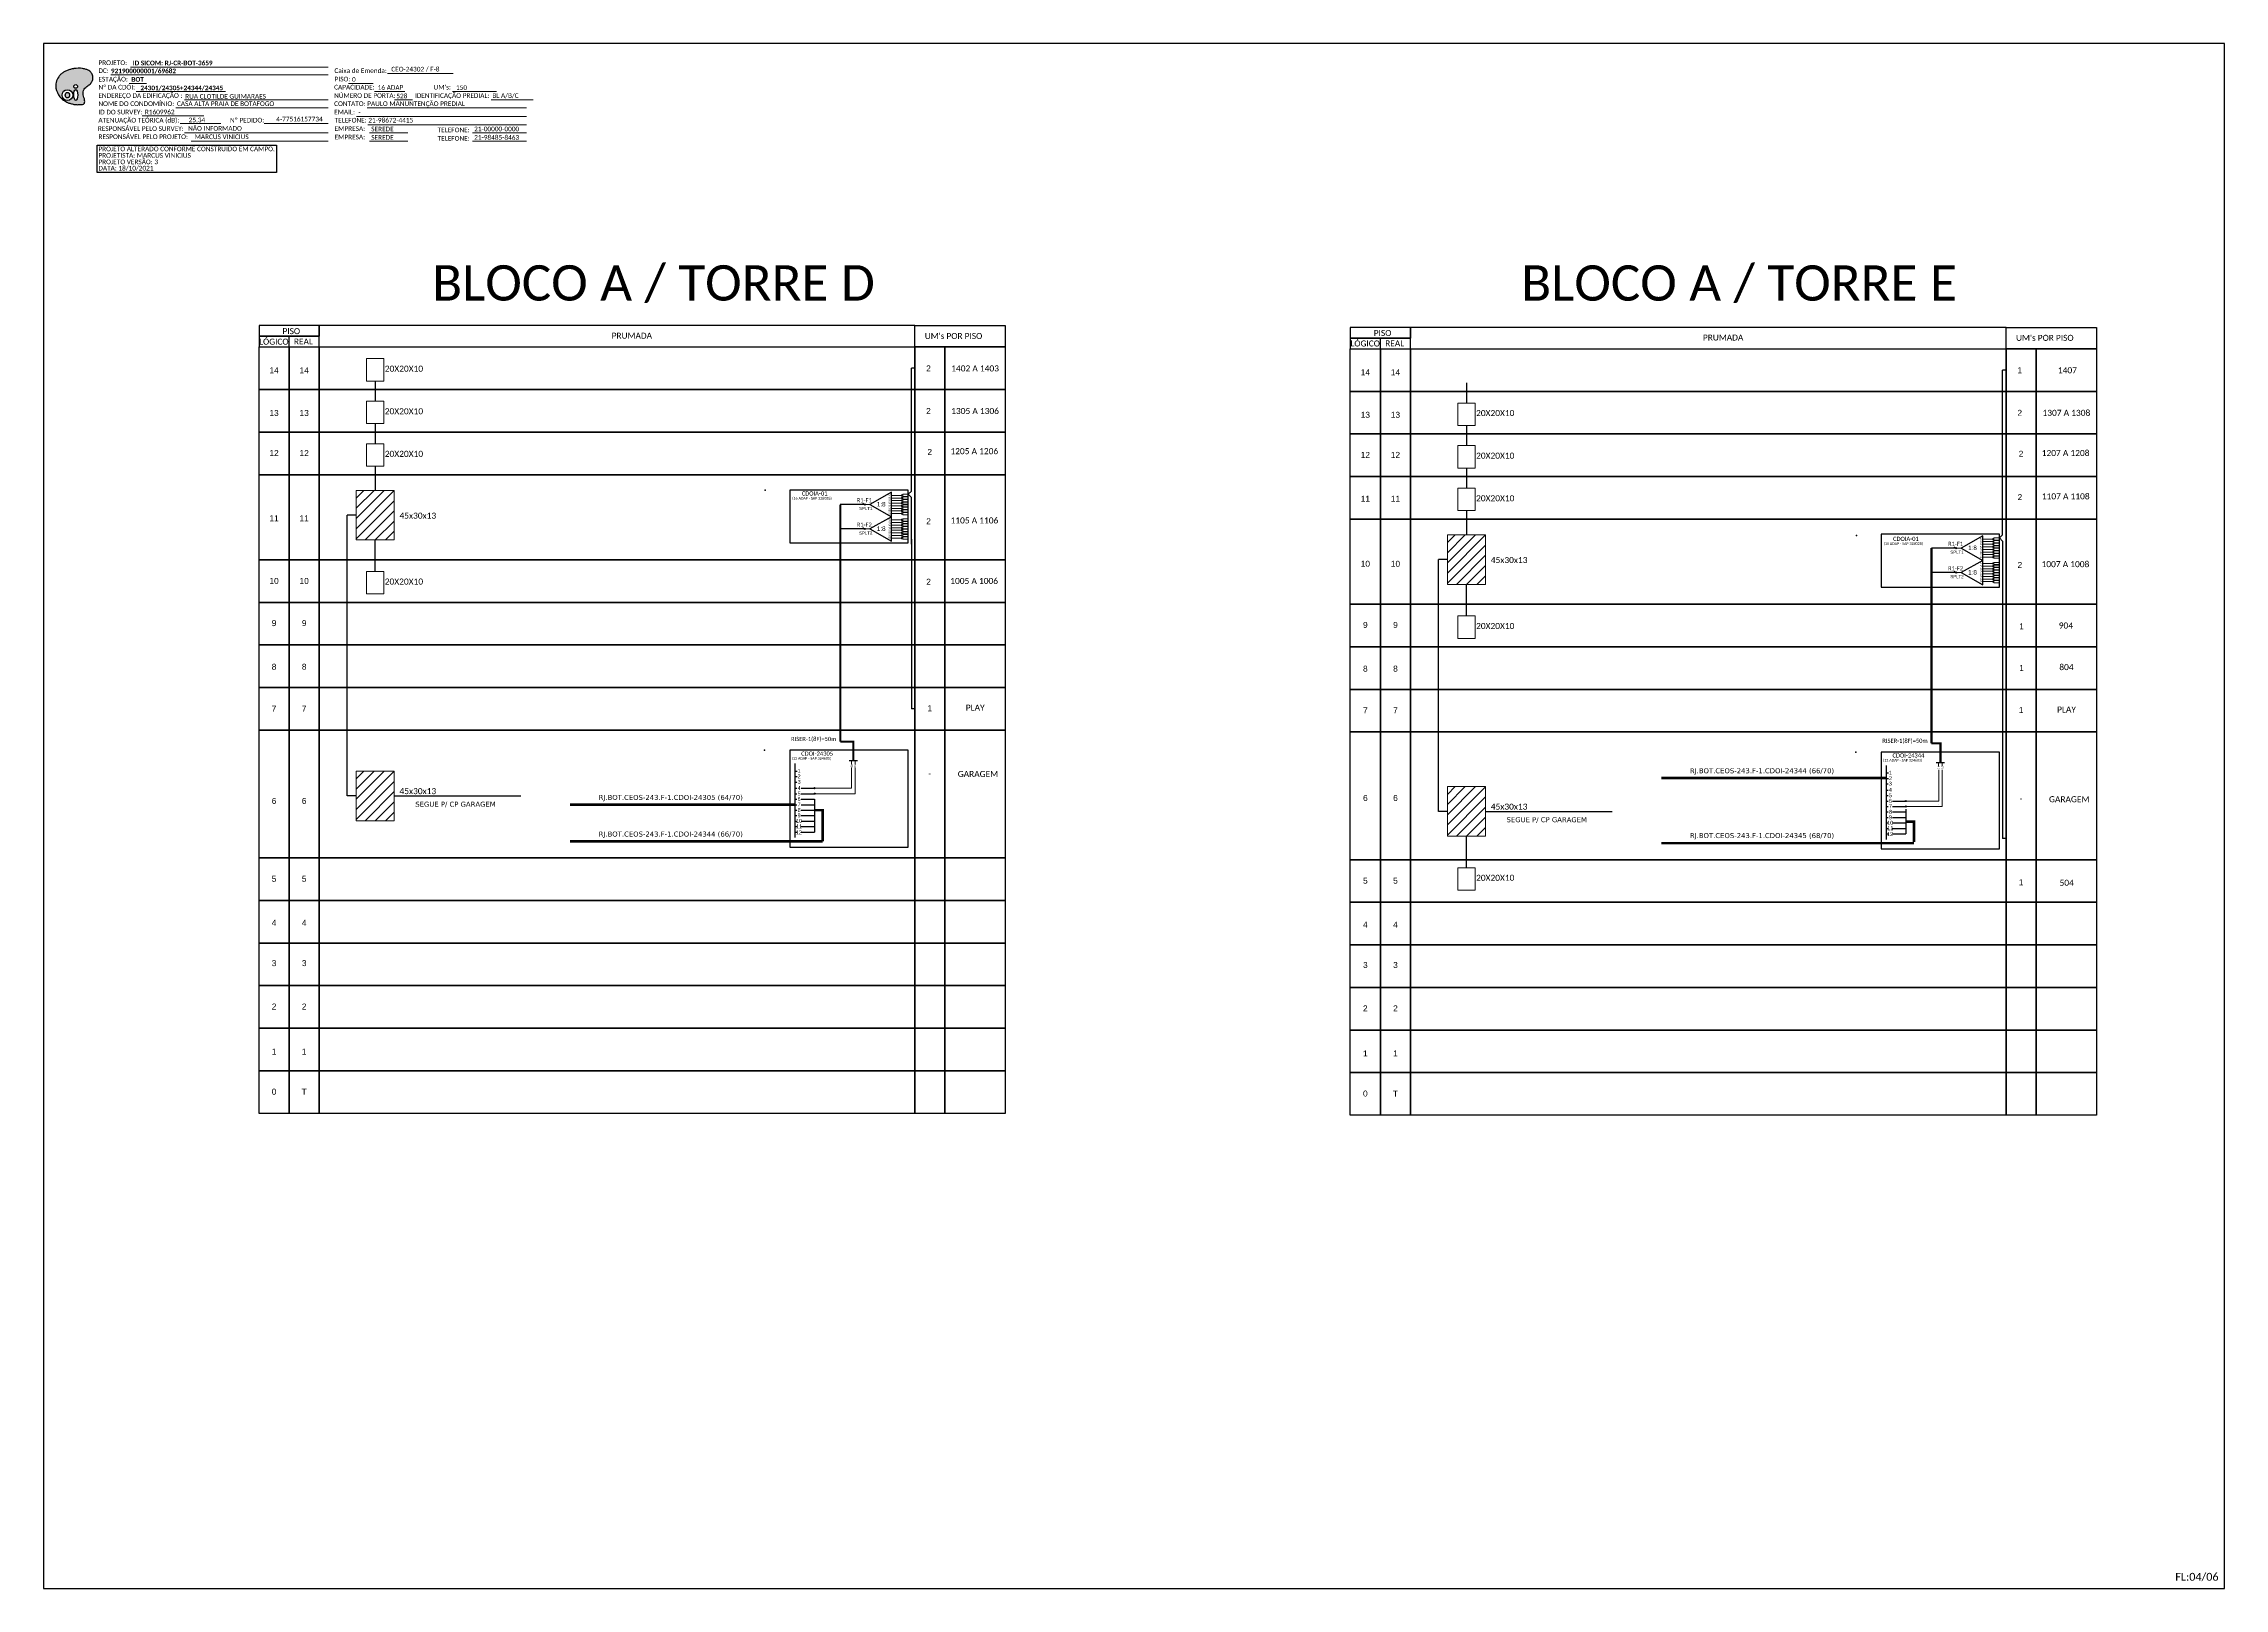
# Model space of a CAD drawing. Header units: inches. Extents: x 2352 to 7774, y -43 to 551.
# Drawn here: x 5109 to 5948, y -43 to 551 of the extents above; entities that cross this region are included whole.
import ezdxf
from ezdxf.enums import TextEntityAlignment as Align

# ---------------------------------------------------------------- set-up
doc = ezdxf.new("R2010")
doc.units = ezdxf.units.IN
doc.header["$MEASUREMENT"] = 0
doc.layers.add('40.1-ETIQUETAS', color=1, linetype='Continuous', lineweight=20)
doc.styles.add('ARIAL', font='arial.ttf')
doc.styles.add('siredit', font='verdana.ttf')
doc.styles.add('WMF-Calibri0', font='calibri.ttf')
doc.styles.add('WMF-Calibri1', font='calibrib.ttf')

# ---------------------------------------------------------------- blocks, each defined once
blk = doc.blocks.new('SPLT_1-8_SC-APC')
at = {"color": 1, "lineweight": 0}
blk.add_lwpolyline([(-17.04, -7.55), (-19.26, -7.55)], dxfattribs=at)
at = {"color": 1}
blk.add_lwpolyline([(-7.37, -2.1), (-17.04, -7.55), (-7.37, -13), (-7.37, -2.1)], dxfattribs=at)
at = {"color": 3, "lineweight": 0}
for points in [[(-2.99, -3.51), (-7.37, -3.51)], [(-7.37, -4.66), (-2.99, -4.66)], [(-7.37, -5.82), (-2.99, -5.82)], [(-7.37, -6.97), (-2.99, -6.97)], [(-7.37, -8.12), (-2.99, -8.12)], [(-7.37, -9.28), (-2.99, -9.28)], [(-2.41, -3.02), (-2.41, -4)], [(-2.41, -3.02), (0, -3.02)], [(-2.41, -4), (0, -4)], [(-2.41, -4.17), (-2.41, -5.16)], [(-2.41, -4.17), (0, -4.17)], [(-2.41, -5.16), (0, -5.16)], [(-2.41, -5.32), (-2.41, -6.31)], [(-2.41, -5.32), (0, -5.32)], [(-2.41, -6.31), (0, -6.31)], [(-2.41, -6.48), (-2.41, -7.46)], [(-2.41, -6.48), (0, -6.48)], [(-2.41, -7.46), (0, -7.46)], [(-2.41, -7.63), (-2.41, -8.62)], [(-2.41, -7.63), (0, -7.63)], [(-2.41, -8.62), (0, -8.62)], [(-2.41, -8.78), (-2.41, -9.77)], [(-2.41, -8.78), (0, -8.78)], [(-7.37, -10.43), (-2.99, -10.43)], [(-7.37, -11.58), (-2.99, -11.58)], [(-2.41, -9.77), (0, -9.77)], [(-2.41, -9.94), (-2.41, -10.92)], [(-2.41, -9.94), (0, -9.94)], [(-2.41, -10.92), (0, -10.92)], [(-2.41, -11.09), (-2.41, -12.08)], [(-2.41, -11.09), (0, -11.09)], [(-2.41, -12.08), (0, -12.08)]]:
    blk.add_lwpolyline(points, dxfattribs=at)
for points in [[(-2.99, -3.22), (-2.41, -3.22), (-2.41, -3.8), (-2.99, -3.8)], [(-2.99, -4.38), (-2.41, -4.38), (-2.41, -4.95), (-2.99, -4.95)], [(-2.99, -5.53), (-2.41, -5.53), (-2.41, -6.1), (-2.99, -6.1)], [(-2.99, -6.68), (-2.41, -6.68), (-2.41, -7.26), (-2.99, -7.26)], [(-2.99, -7.84), (-2.41, -7.84), (-2.41, -8.41), (-2.99, -8.41)], [(-2.99, -8.99), (-2.41, -8.99), (-2.41, -9.56), (-2.99, -9.56)], [(-2.99, -10.14), (-2.41, -10.14), (-2.41, -10.72), (-2.99, -10.72)], [(-2.99, -11.3), (-2.41, -11.3), (-2.41, -11.87), (-2.99, -11.87)]]:
    blk.add_lwpolyline(points, close=True, dxfattribs=at)
at = {"color": 1, "style": 'ARIAL'}
for s, height, p in [('1:8', 2, (-13.91, -8.4)), ('S1', 0.75, (-8.74, -3.78)), ('S2', 0.75, (-8.74, -4.97)), ('S3', 0.75, (-8.74, -6.18)), ('S4', 0.75, (-8.74, -7.36)), ('S5', 0.75, (-8.74, -8.57)), ('S6', 0.75, (-8.74, -9.69)), ('S7', 0.75, (-8.74, -10.78)), ('S8', 0.75, (-8.74, -11.9))]:
    blk.add_text(s, height=height, dxfattribs=at).set_placement(p)
blk = doc.blocks.new('SPLITTER_')
blk.add_point((0, 0))
at = {"style": 'ARIAL', "flags": 4}
blk.add_attdef('SPLT', (0, -3.3), '', height=1.5, dxfattribs=at)
blk = doc.blocks.new('A$C415C251F')
at = {"color": 3}
blk.add_point((0, 0), dxfattribs=at)
blk = doc.blocks.new('LEG_CDOIA8_C-SPLT_ESQ')
at = {"color": 3, "extrusion": (0, 0, -1), "xscale": -1, "zscale": -1}
blk.add_blockref('A$C415C251F', (0, 0), dxfattribs=at)
at = {"color": 1, "style": 'WMF-Calibri0', "flags": 4}
blk.add_attdef('MODELO', text='', height=1.5, dxfattribs=at).set_placement((22.5, -4.5), align=Align.CENTER)
blk.add_attdef('CDO', (21.4, -2.6), '', height=2, dxfattribs=at)
at = {"style": 'ARIAL', "flags": 4}
blk.add_attdef('SPLITAGEM', text='', height=1.5, dxfattribs=at).set_placement((18.6, -12.6), align=Align.CENTER)
blk = doc.blocks.new('OI')
h = blk.add_hatch(color=40)
edge = h.paths.add_edge_path()
edge.add_spline(control_points=[(4.35, -0.67), (3.92, -0.99), (3.26, -1.5), (2.81, -2.59), (2.9, -3.5), (3.06, -4.27), (3.31, -4.85), (3.37, -5.39), (3.4, -5.88), (3.2, -6.4), (2.54, -6.61), (1.65, -6.63), (0.55, -6.67), (-0.56, -6.42), (-1.61, -6.14), (-2.77, -5.61), (-3.92, -4.77), (-4.89, -3.7), (-5.34, -2.65), (-5.6, -1.94), (-5.85, -0.96), (-5.71, 0.47), (-5.1, 2.02), (-4.14, 3.02), (-3.3, 3.61), (-2.37, 4.16), (-1.36, 4.44), (-0.56, 4.7), (0.79, 4.85), (2.24, 4.97), (3.79, 4.57), (4.67, 4.21), (5.44, 3.65), (5.76, 2.99), (6.03, 2.21), (6.01, 1.46), (5.72, 0.64), (5.31, 0.08), (4.88, -0.38), (4.51, -0.55), (4.35, -0.67)], knot_values=[0, 0, 0, 0, 1.60434, 2.417191, 3.427595, 4.282808, 4.776746, 5.304182, 5.888771, 6.258406, 6.858137, 7.79129, 8.986195, 10.124242, 11.187857, 12.242908, 13.953784, 15.414161, 16.515391, 17.349188, 17.675853, 19.552021, 21.515531, 22.568638, 23.63245, 24.621084, 25.782718, 26.745347, 27.142653, 29.870543, 31.004649, 31.921532, 32.709589, 33.801391, 34.042471, 35.192333, 35.971461, 36.628871, 37.254359, 37.836911, 37.836911, 37.836911, 37.836911], degree=3, periodic=0)
h.paths.add_polyline_path([(1.13, -0.87, -1), (-0.04, -0.87, -1)], flags=16)
edge = h.paths.add_edge_path(flags=16)
edge.add_ellipse((0.56, -3.59), major_axis=(-0.02, 1.71), ratio=0.361305, start_angle=0, end_angle=360)
h.paths.add_polyline_path([(-0.36, -3.62, -1), (-3.8, -3.62, -1)], flags=16)
edge = h.paths.add_edge_path(flags=0)
edge.add_ellipse((-2.08, -3.62), major_axis=(0, 0.885), ratio=0.758294, start_angle=0, end_angle=360)
at = {"color": 40}
for centre, radius in [((-2.08, -3.62), 1.72), ((0.54, -0.87), 0.587)]:
    blk.add_circle(centre, radius, dxfattribs=at)
blk.add_ellipse((-2.08, -3.62), major_axis=(0, 0.885), ratio=0.758294, start_param=-3.141592653589792, end_param=3.141592653589792, dxfattribs=at)
blk.add_ellipse((0.56, -3.59), major_axis=(-0.02, 1.71), ratio=0.361305, dxfattribs=at)
at = {"color": 40, "start_tangent": (-0.800898, -0.598801), "end_tangent": (-0.800898, -0.598801)}
blk.add_spline([(4.35, -0.67), (3.2, -1.78), (2.9, -2.54), (2.92, -3.55), (3.12, -4.38), (3.28, -4.85), (3.37, -5.37), (3.35, -5.95), (3.2, -6.29), (2.66, -6.55), (1.73, -6.63), (0.54, -6.62), (-0.58, -6.41), (-1.6, -6.11), (-2.56, -5.67), (-3.95, -4.67), (-4.89, -3.56), (-5.37, -2.56), (-5.64, -1.78), (-5.72, -1.46), (-5.63, 0.42), (-4.84, 2.22), (-4.13, 2.99), (-3.27, 3.62), (-2.4, 4.09), (-1.3, 4.47), (-0.37, 4.72), (0.02, 4.77), (2.75, 4.8), (3.85, 4.53), (4.69, 4.16), (5.31, 3.68), (5.85, 2.73), (5.93, 2.5), (5.94, 1.35), (5.67, 0.62), (5.29, 0.08), (4.84, -0.36), (4.35, -0.67)], degree=3, dxfattribs=at)

msp = doc.modelspace()

# ---------------------------------------------------------------- hatches: boundary and pattern name
h = msp.add_hatch()
h.set_pattern_fill('ANSI31', color=1, scale=22.150909, style=0)
h.set_pattern_definition([(45, (-1599.8673, -254.5265), (-1.9578823, 1.9578823), [])])
h.paths.add_polyline_path([(5244.06, 379.07), (5229.39, 379.07), (5229.39, 359.98), (5244.06, 359.98)])
h = msp.add_hatch(color=3)
h.dxf.hatch_style = 1
edge = h.paths.add_edge_path()
edge.add_arc((5425.03, 373.63), 0.242, 0, 360)
h = msp.add_hatch(color=3)
h.dxf.hatch_style = 1
edge = h.paths.add_edge_path()
edge.add_arc((5425.03, 364.21), 0.242, 0, 360)
h = msp.add_hatch()
h.set_pattern_fill('ANSI31', color=1, scale=22.150909, style=0)
h.set_pattern_definition([(45, (-1180.237, -271.6058), (-1.9578823, 1.9578823), [])])
h.paths.add_polyline_path([(5663.69, 361.99), (5649.02, 361.99), (5649.02, 342.9), (5663.69, 342.9)])
h = msp.add_hatch(color=3)
h.dxf.hatch_style = 1
edge = h.paths.add_edge_path()
edge.add_arc((5844.66, 356.85), 0.242, 0, 360)
h = msp.add_hatch(color=3)
h.dxf.hatch_style = 1
edge = h.paths.add_edge_path()
edge.add_arc((5844.66, 347.44), 0.242, 0, 360)
h = msp.add_hatch()
h.set_pattern_fill('ANSI31', color=1, scale=22.150909, style=0)
h.set_pattern_definition([(45, (-1599.8673, -362.478), (-1.9578823, 1.9578823), [])])
h.paths.add_polyline_path([(5244.06, 271.12), (5229.39, 271.12), (5229.39, 252.03), (5244.06, 252.03)])
h = msp.add_hatch(color=3)
h.dxf.hatch_style = 1
edge = h.paths.add_edge_path()
edge.add_arc((5405.69, 264.53), 0.242, 0, 360)
h = msp.add_hatch(color=3)
h.dxf.hatch_style = 1
edge = h.paths.add_edge_path()
edge.add_arc((5405.71, 262.42), 0.242, 0, 360)
h = msp.add_hatch()
h.set_pattern_fill('ANSI31', color=1, scale=22.150909, style=0)
h.set_pattern_definition([(45, (-1180.237, -368.442), (-1.9578823, 1.9578823), [])])
h.paths.add_polyline_path([(5663.69, 265.16), (5649.02, 265.16), (5649.02, 246.06), (5663.69, 246.06)])
h = msp.add_hatch(color=3)
h.dxf.hatch_style = 1
edge = h.paths.add_edge_path()
edge.add_arc((5825.32, 259.6), 0.242, 0, 360)
h = msp.add_hatch(color=3)
h.dxf.hatch_style = 1
edge = h.paths.add_edge_path()
edge.add_arc((5825.34, 257.5), 0.242, 0, 360)

# ---------------------------------------------------------------- linework, layer by layer
for points in [[(5109.25, -43.15), (5947.81, -43.15), (5947.81, 550.85), (5109.25, 550.85), (5109.25, -43.15)], [(5203.65, 434.21), (5203.65, 438.32)], [(5215.22, 434.21), (5444.25, 434.21), (5444.25, 442.43), (5215.22, 442.43), (5215.22, 442.43), (5215.22, 438.32)], [(5623.28, 433.5), (5623.28, 437.61)], [(5634.85, 433.5), (5863.88, 433.5), (5863.88, 441.72), (5634.85, 441.72), (5634.85, 441.72), (5634.85, 437.61)], [(5244.06, 261.57), (5292.79, 261.57)], [(5663.69, 255.61), (5712.42, 255.61)]]:
    msp.add_lwpolyline(points)
at = {"color": 7, "lineweight": 0}
for points in [[(5135.08, 538.8), (5218.69, 538.8)], [(5142.72, 541.85), (5218.69, 541.85)], [(5241.53, 539.3), (5266.67, 539.3)], [(5142.2, 535.53), (5148.75, 535.53)], [(5144.87, 532.46), (5179.25, 532.46)], [(5163.44, 529.22), (5218.69, 529.22)], [(5226.49, 535.57), (5235.97, 535.57)], [(5236.54, 532.46), (5248.16, 532.46)], [(5244.12, 529.22), (5251.07, 529.22)], [(5266.48, 532.46), (5283.34, 532.46)], [(5281.3, 529.22), (5297.47, 529.22)], [(5147.19, 523.04), (5170.82, 523.04)], [(5160.03, 526.11), (5218.69, 526.11)], [(5161.72, 520.07), (5177.39, 520.07)], [(5194.05, 520.08), (5218.55, 520.08)], [(5194.56, 520.09), (5218.71, 520.09)], [(5229.61, 522.87), (5294.88, 522.87)], [(5233.65, 526.11), (5294.88, 526.11)], [(5163.44, 516.52), (5218.69, 516.52)], [(5165.93, 513.28), (5218.69, 513.28)], [(5233.9, 519.63), (5294.88, 519.63)], [(5234.51, 516.52), (5249.31, 516.52)], [(5234.51, 513.28), (5249.31, 513.28)], [(5274.11, 516.52), (5294.88, 516.52)], [(5274.11, 513.28), (5294.88, 513.28)]]:
    msp.add_lwpolyline(points, dxfattribs=at)
at = {"color": 1}
for points in [[(5129.78, 511.79), (5198.85, 511.79), (5198.85, 501.23), (5129.78, 501.23)], [(5441.67, 379.16), (5396.16, 379.16), (5396.16, 358.83), (5441.67, 358.83)], [(5861.3, 362.16), (5815.79, 362.16), (5815.79, 341.84), (5861.3, 341.84)], [(5441.67, 279.16), (5396.16, 279.16), (5396.16, 241.86), (5441.67, 241.86)], [(5861.3, 278.45), (5815.79, 278.45), (5815.79, 241.18), (5861.3, 241.18)]]:
    msp.add_lwpolyline(points, close=True, dxfattribs=at)
at = {"color": 0}
for points in [[(5192.08, 438.32), (5215.22, 438.32), (5215.22, 442.43), (5192.08, 442.43)], [(5192.08, 434.21), (5215.22, 434.21), (5215.22, 438.32), (5192.08, 438.32)], [(5611.71, 437.61), (5634.85, 437.61), (5634.85, 441.72), (5611.71, 441.72)], [(5611.71, 433.5), (5634.85, 433.5), (5634.85, 437.61), (5611.71, 437.61)]]:
    msp.add_lwpolyline(points, close=True, dxfattribs=at)
for points in [[(5444.25, 442.43), (5478.96, 442.43), (5478.96, 434.21), (5444.25, 434.21)], [(5863.88, 441.72), (5898.59, 441.72), (5898.59, 433.5), (5863.88, 433.5)], [(5192.08, 434.21), (5203.65, 434.21), (5203.65, 417.83), (5192.08, 417.83)], [(5203.65, 434.21), (5215.22, 434.21), (5215.22, 417.83), (5203.65, 417.83)], [(5215.22, 434.21), (5444.25, 434.21), (5444.25, 417.83), (5215.22, 417.83)], [(5444.25, 434.21), (5455.82, 434.21), (5455.82, 417.83), (5444.25, 417.83)], [(5455.82, 434.21), (5478.96, 434.21), (5478.96, 417.83), (5455.82, 417.83)], [(5611.71, 433.5), (5623.28, 433.5), (5623.28, 417.13), (5611.71, 417.13)], [(5623.28, 433.5), (5634.85, 433.5), (5634.85, 417.13), (5623.28, 417.13)], [(5634.85, 433.5), (5863.88, 433.5), (5863.88, 417.13), (5634.85, 417.13)], [(5863.88, 433.5), (5875.45, 433.5), (5875.45, 417.13), (5863.88, 417.13)], [(5875.45, 433.5), (5898.59, 433.5), (5898.59, 417.13), (5875.45, 417.13)], [(5192.08, 417.83), (5203.65, 417.83), (5203.65, 401.46), (5192.08, 401.46)], [(5203.65, 417.83), (5215.22, 417.83), (5215.22, 401.46), (5203.65, 401.46)], [(5215.22, 417.83), (5444.25, 417.83), (5444.25, 401.46), (5215.22, 401.46)], [(5444.25, 417.83), (5455.82, 417.83), (5455.82, 401.46), (5444.25, 401.46)], [(5455.82, 417.83), (5478.96, 417.83), (5478.96, 401.46), (5455.82, 401.46)], [(5611.71, 417.13), (5623.28, 417.13), (5623.28, 400.75), (5611.71, 400.75)], [(5623.28, 417.13), (5634.85, 417.13), (5634.85, 400.75), (5623.28, 400.75)], [(5634.85, 417.13), (5863.88, 417.13), (5863.88, 400.75), (5634.85, 400.75)], [(5863.88, 417.13), (5875.45, 417.13), (5875.45, 400.75), (5863.88, 400.75)], [(5875.45, 417.13), (5898.59, 417.13), (5898.59, 400.75), (5875.45, 400.75)], [(5192.08, 401.46), (5203.65, 401.46), (5203.65, 385.09), (5192.08, 385.09)], [(5203.65, 401.46), (5215.22, 401.46), (5215.22, 385.09), (5203.65, 385.09)], [(5215.22, 401.46), (5444.25, 401.46), (5444.25, 385.09), (5215.22, 385.09)], [(5444.25, 401.46), (5455.82, 401.46), (5455.82, 385.09), (5444.25, 385.09)], [(5455.82, 401.46), (5478.96, 401.46), (5478.96, 385.09), (5455.82, 385.09)], [(5611.71, 400.75), (5623.28, 400.75), (5623.28, 384.38), (5611.71, 384.38)], [(5623.28, 400.75), (5634.85, 400.75), (5634.85, 384.38), (5623.28, 384.38)], [(5634.85, 400.75), (5863.88, 400.75), (5863.88, 384.38), (5634.85, 384.38)], [(5863.88, 400.75), (5875.45, 400.75), (5875.45, 384.38), (5863.88, 384.38)], [(5875.45, 400.75), (5898.59, 400.75), (5898.59, 384.38), (5875.45, 384.38)], [(5192.08, 385.09), (5203.65, 385.09), (5203.65, 352.35), (5192.08, 352.35)], [(5203.65, 385.09), (5215.22, 385.09), (5215.22, 352.35), (5203.65, 352.35)], [(5215.22, 385.09), (5444.25, 385.09), (5444.25, 352.35), (5215.22, 352.35)], [(5444.25, 385.09), (5455.82, 385.09), (5455.82, 352.35), (5444.25, 352.35)], [(5455.82, 385.09), (5478.96, 385.09), (5478.96, 352.35), (5455.82, 352.35)], [(5611.71, 384.38), (5623.28, 384.38), (5623.28, 368.01), (5611.71, 368.01)], [(5623.28, 384.38), (5634.85, 384.38), (5634.85, 368.01), (5623.28, 368.01)], [(5634.85, 384.38), (5863.88, 384.38), (5863.88, 368.01), (5634.85, 368.01)], [(5863.88, 384.38), (5875.45, 384.38), (5875.45, 368.01), (5863.88, 368.01)], [(5875.45, 384.38), (5898.59, 384.38), (5898.59, 368.01), (5875.45, 368.01)], [(5611.71, 368.01), (5623.28, 368.01), (5623.28, 335.27), (5611.71, 335.27)], [(5623.28, 368.01), (5634.85, 368.01), (5634.85, 335.27), (5623.28, 335.27)], [(5634.85, 368.01), (5863.88, 368.01), (5863.88, 335.27), (5634.85, 335.27)], [(5863.88, 368.01), (5875.45, 368.01), (5875.45, 335.27), (5863.88, 335.27)], [(5875.45, 368.01), (5898.59, 368.01), (5898.59, 335.27), (5875.45, 335.27)], [(5192.08, 352.35), (5203.65, 352.35), (5203.65, 335.97), (5192.08, 335.97)], [(5203.65, 352.35), (5215.22, 352.35), (5215.22, 335.97), (5203.65, 335.97)], [(5215.22, 352.35), (5444.25, 352.35), (5444.25, 335.97), (5215.22, 335.97)], [(5444.25, 352.35), (5455.82, 352.35), (5455.82, 335.97), (5444.25, 335.97)], [(5455.82, 352.35), (5478.96, 352.35), (5478.96, 335.97), (5455.82, 335.97)], [(5192.08, 335.97), (5203.65, 335.97), (5203.65, 319.6), (5192.08, 319.6)], [(5203.65, 335.97), (5215.22, 335.97), (5215.22, 319.6), (5203.65, 319.6)], [(5215.22, 335.97), (5444.25, 335.97), (5444.25, 319.6), (5215.22, 319.6)], [(5444.25, 335.97), (5455.82, 335.97), (5455.82, 319.6), (5444.25, 319.6)], [(5455.82, 335.97), (5478.96, 335.97), (5478.96, 319.6), (5455.82, 319.6)], [(5611.71, 335.27), (5623.28, 335.27), (5623.28, 318.89), (5611.71, 318.89)], [(5623.28, 335.27), (5634.85, 335.27), (5634.85, 318.89), (5623.28, 318.89)], [(5634.85, 335.27), (5863.88, 335.27), (5863.88, 318.89), (5634.85, 318.89)], [(5863.88, 335.27), (5875.45, 335.27), (5875.45, 318.89), (5863.88, 318.89)], [(5875.45, 335.27), (5898.59, 335.27), (5898.59, 318.89), (5875.45, 318.89)], [(5192.08, 319.6), (5203.65, 319.6), (5203.65, 303.23), (5192.08, 303.23)], [(5203.65, 319.6), (5215.22, 319.6), (5215.22, 303.23), (5203.65, 303.23)], [(5215.22, 319.6), (5444.25, 319.6), (5444.25, 303.23), (5215.22, 303.23)], [(5444.25, 319.6), (5455.82, 319.6), (5455.82, 303.23), (5444.25, 303.23)], [(5455.82, 319.6), (5478.96, 319.6), (5478.96, 303.23), (5455.82, 303.23)], [(5611.71, 318.89), (5623.28, 318.89), (5623.28, 302.52), (5611.71, 302.52)], [(5623.28, 318.89), (5634.85, 318.89), (5634.85, 302.52), (5623.28, 302.52)], [(5634.85, 318.89), (5863.88, 318.89), (5863.88, 302.52), (5634.85, 302.52)], [(5863.88, 318.89), (5875.45, 318.89), (5875.45, 302.52), (5863.88, 302.52)], [(5875.45, 318.89), (5898.59, 318.89), (5898.59, 302.52), (5875.45, 302.52)], [(5192.08, 303.23), (5203.65, 303.23), (5203.65, 286.86), (5192.08, 286.86)], [(5203.65, 303.23), (5215.22, 303.23), (5215.22, 286.86), (5203.65, 286.86)], [(5215.22, 303.23), (5444.25, 303.23), (5444.25, 286.86), (5215.22, 286.86)], [(5444.25, 303.23), (5455.82, 303.23), (5455.82, 286.86), (5444.25, 286.86)], [(5455.82, 303.23), (5478.96, 303.23), (5478.96, 286.86), (5455.82, 286.86)], [(5611.71, 302.52), (5623.28, 302.52), (5623.28, 286.15), (5611.71, 286.15)], [(5623.28, 302.52), (5634.85, 302.52), (5634.85, 286.15), (5623.28, 286.15)], [(5634.85, 302.52), (5863.88, 302.52), (5863.88, 286.15), (5634.85, 286.15)], [(5863.88, 302.52), (5875.45, 302.52), (5875.45, 286.15), (5863.88, 286.15)], [(5875.45, 302.52), (5898.59, 302.52), (5898.59, 286.15), (5875.45, 286.15)], [(5192.08, 286.86), (5203.65, 286.86), (5203.65, 237.74), (5192.08, 237.74)], [(5203.65, 286.86), (5215.22, 286.86), (5215.22, 237.74), (5203.65, 237.74)], [(5215.22, 286.86), (5444.25, 286.86), (5444.25, 237.74), (5215.22, 237.74)], [(5444.25, 286.86), (5455.82, 286.86), (5455.82, 237.74), (5444.25, 237.74)], [(5455.82, 286.86), (5478.96, 286.86), (5478.96, 237.74), (5455.82, 237.74)], [(5611.71, 286.15), (5623.28, 286.15), (5623.28, 237.04), (5611.71, 237.04)], [(5623.28, 286.15), (5634.85, 286.15), (5634.85, 237.04), (5623.28, 237.04)], [(5634.85, 286.15), (5863.88, 286.15), (5863.88, 237.04), (5634.85, 237.04)], [(5863.88, 286.15), (5875.45, 286.15), (5875.45, 237.04), (5863.88, 237.04)], [(5875.45, 286.15), (5898.59, 286.15), (5898.59, 237.04), (5875.45, 237.04)], [(5192.08, 237.74), (5203.65, 237.74), (5203.65, 221.37), (5192.08, 221.37)], [(5203.65, 237.74), (5215.22, 237.74), (5215.22, 221.37), (5203.65, 221.37)], [(5215.22, 237.74), (5444.25, 237.74), (5444.25, 221.37), (5215.22, 221.37)], [(5444.25, 237.74), (5455.82, 237.74), (5455.82, 221.37), (5444.25, 221.37)], [(5455.82, 237.74), (5478.96, 237.74), (5478.96, 221.37), (5455.82, 221.37)], [(5611.71, 237.04), (5623.28, 237.04), (5623.28, 220.66), (5611.71, 220.66)], [(5623.28, 237.04), (5634.85, 237.04), (5634.85, 220.66), (5623.28, 220.66)], [(5634.85, 237.04), (5863.88, 237.04), (5863.88, 220.66), (5634.85, 220.66)], [(5863.88, 237.04), (5875.45, 237.04), (5875.45, 220.66), (5863.88, 220.66)], [(5875.45, 237.04), (5898.59, 237.04), (5898.59, 220.66), (5875.45, 220.66)], [(5192.08, 221.37), (5203.65, 221.37), (5203.65, 205), (5192.08, 205)], [(5203.65, 221.37), (5215.22, 221.37), (5215.22, 205), (5203.65, 205)], [(5215.22, 221.37), (5444.25, 221.37), (5444.25, 205), (5215.22, 205)], [(5444.25, 221.37), (5455.82, 221.37), (5455.82, 205), (5444.25, 205)], [(5455.82, 221.37), (5478.96, 221.37), (5478.96, 205), (5455.82, 205)], [(5611.71, 220.66), (5623.28, 220.66), (5623.28, 204.29), (5611.71, 204.29)], [(5623.28, 220.66), (5634.85, 220.66), (5634.85, 204.29), (5623.28, 204.29)], [(5634.85, 220.66), (5863.88, 220.66), (5863.88, 204.29), (5634.85, 204.29)], [(5863.88, 220.66), (5875.45, 220.66), (5875.45, 204.29), (5863.88, 204.29)], [(5875.45, 220.66), (5898.59, 220.66), (5898.59, 204.29), (5875.45, 204.29)], [(5192.08, 205), (5203.65, 205), (5203.65, 188.63), (5192.08, 188.63)], [(5203.65, 205), (5215.22, 205), (5215.22, 188.63), (5203.65, 188.63)], [(5215.22, 205), (5444.25, 205), (5444.25, 188.63), (5215.22, 188.63)], [(5444.25, 205), (5455.82, 205), (5455.82, 188.63), (5444.25, 188.63)], [(5455.82, 205), (5478.96, 205), (5478.96, 188.63), (5455.82, 188.63)], [(5611.71, 204.29), (5623.28, 204.29), (5623.28, 187.92), (5611.71, 187.92)], [(5623.28, 204.29), (5634.85, 204.29), (5634.85, 187.92), (5623.28, 187.92)], [(5634.85, 204.29), (5863.88, 204.29), (5863.88, 187.92), (5634.85, 187.92)], [(5863.88, 204.29), (5875.45, 204.29), (5875.45, 187.92), (5863.88, 187.92)], [(5875.45, 204.29), (5898.59, 204.29), (5898.59, 187.92), (5875.45, 187.92)], [(5192.08, 188.63), (5203.65, 188.63), (5203.65, 172.26), (5192.08, 172.26)], [(5203.65, 188.63), (5215.22, 188.63), (5215.22, 172.26), (5203.65, 172.26)], [(5215.22, 188.63), (5444.25, 188.63), (5444.25, 172.26), (5215.22, 172.26)], [(5444.25, 188.63), (5455.82, 188.63), (5455.82, 172.26), (5444.25, 172.26)], [(5455.82, 188.63), (5478.96, 188.63), (5478.96, 172.26), (5455.82, 172.26)], [(5611.71, 187.92), (5623.28, 187.92), (5623.28, 171.55), (5611.71, 171.55)], [(5623.28, 187.92), (5634.85, 187.92), (5634.85, 171.55), (5623.28, 171.55)], [(5634.85, 187.92), (5863.88, 187.92), (5863.88, 171.55), (5634.85, 171.55)], [(5863.88, 187.92), (5875.45, 187.92), (5875.45, 171.55), (5863.88, 171.55)], [(5875.45, 187.92), (5898.59, 187.92), (5898.59, 171.55), (5875.45, 171.55)], [(5192.08, 172.26), (5203.65, 172.26), (5203.65, 155.88), (5192.08, 155.88)], [(5203.65, 172.26), (5215.22, 172.26), (5215.22, 155.88), (5203.65, 155.88)], [(5215.22, 172.26), (5444.25, 172.26), (5444.25, 155.88), (5215.22, 155.88)], [(5444.25, 172.26), (5455.82, 172.26), (5455.82, 155.88), (5444.25, 155.88)], [(5455.82, 172.26), (5478.96, 172.26), (5478.96, 155.88), (5455.82, 155.88)], [(5611.71, 171.55), (5623.28, 171.55), (5623.28, 155.18), (5611.71, 155.18)], [(5623.28, 171.55), (5634.85, 171.55), (5634.85, 155.18), (5623.28, 155.18)], [(5634.85, 171.55), (5863.88, 171.55), (5863.88, 155.18), (5634.85, 155.18)], [(5863.88, 171.55), (5875.45, 171.55), (5875.45, 155.18), (5863.88, 155.18)], [(5875.45, 171.55), (5898.59, 171.55), (5898.59, 155.18), (5875.45, 155.18)], [(5192.08, 155.88), (5203.65, 155.88), (5203.65, 139.51), (5192.08, 139.51)], [(5203.65, 155.88), (5215.22, 155.88), (5215.22, 139.51), (5203.65, 139.51)], [(5215.22, 155.88), (5444.25, 155.88), (5444.25, 139.51), (5215.22, 139.51)], [(5444.25, 155.88), (5455.82, 155.88), (5455.82, 139.51), (5444.25, 139.51)], [(5455.82, 155.88), (5478.96, 155.88), (5478.96, 139.51), (5455.82, 139.51)], [(5611.71, 155.18), (5623.28, 155.18), (5623.28, 138.8), (5611.71, 138.8)], [(5623.28, 155.18), (5634.85, 155.18), (5634.85, 138.8), (5623.28, 138.8)], [(5634.85, 155.18), (5863.88, 155.18), (5863.88, 138.8), (5634.85, 138.8)], [(5863.88, 155.18), (5875.45, 155.18), (5875.45, 138.8), (5863.88, 138.8)], [(5875.45, 155.18), (5898.59, 155.18), (5898.59, 138.8), (5875.45, 138.8)]]:
    msp.add_lwpolyline(points, close=True)
at = {"color": 0, "lineweight": 0}
for points in [[(5233.41, 429.71), (5240.03, 429.71), (5240.03, 421.09), (5233.41, 421.09)], [(5233.41, 413.33), (5240.03, 413.33), (5240.03, 404.71), (5233.41, 404.71)], [(5653.04, 412.63), (5659.66, 412.63), (5659.66, 404.01), (5653.04, 404.01)], [(5233.41, 396.96), (5240.03, 396.96), (5240.03, 388.34), (5233.41, 388.34)], [(5653.04, 396.26), (5659.66, 396.26), (5659.66, 387.64), (5653.04, 387.64)], [(5653.04, 379.88), (5659.66, 379.88), (5659.66, 371.26), (5653.04, 371.26)], [(5233.41, 347.85), (5240.03, 347.85), (5240.03, 339.23), (5233.41, 339.23)], [(5653.04, 330.77), (5659.66, 330.77), (5659.66, 322.15), (5653.04, 322.15)], [(5653.04, 233.93), (5659.66, 233.93), (5659.66, 225.31), (5653.04, 225.31)]]:
    msp.add_lwpolyline(points, close=True, dxfattribs=at)
at = {"color": 3}
for points in [[(5236.72, 421.09), (5236.72, 413.33)], [(5444.25, 426.02), (5442.92, 426.02)], [(5442.92, 378.75), (5442.92, 426.02)], [(5656.35, 420.38), (5656.35, 412.63)], [(5862.55, 361.97), (5862.55, 425.31)], [(5863.88, 425.31), (5862.55, 425.31)], [(5236.72, 404.71), (5236.72, 396.96)], [(5656.35, 404.01), (5656.35, 396.26)], [(5236.72, 388.34), (5236.72, 379.07)], [(5656.35, 387.64), (5656.35, 379.88)], [(5442.92, 378.75), (5441.67, 377.54), (5442.92, 376.33), (5442.92, 376.33)], [(5229.39, 261.57), (5226, 261.57), (5226, 369.53)], [(5229.39, 369.53), (5226, 369.53)], [(5442.92, 358.34), (5442.92, 376.33)], [(5656.35, 371.26), (5656.35, 361.99)], [(5862.55, 361.97), (5861.3, 360.77), (5862.55, 359.56), (5862.55, 359.56)], [(5236.72, 347.85), (5236.72, 359.98)], [(5442.92, 360.27), (5442.92, 295.04)], [(5649.02, 255.61), (5645.63, 255.61), (5645.63, 352.45)], [(5649.02, 352.45), (5645.63, 352.45)], [(5862.55, 359.56), (5862.55, 245.22)], [(5656.35, 330.77), (5656.35, 342.9)], [(5444.25, 295.04), (5442.92, 295.04)], [(5398.08, 271.12), (5399.02, 271.12)], [(5817.71, 270.41), (5818.65, 270.41)], [(5656.35, 233.93), (5656.35, 246.06)], [(5863.88, 245.22), (5862.55, 245.22)]]:
    msp.add_lwpolyline(points, dxfattribs=at)
at = {"color": 1, "lineweight": 0}
for points in [[(5229.39, 379.07), (5244.06, 379.07), (5244.06, 359.98), (5229.39, 359.98)], [(5649.02, 361.99), (5663.69, 361.99), (5663.69, 342.9), (5649.02, 342.9)], [(5229.39, 271.12), (5244.06, 271.12), (5244.06, 252.03), (5229.39, 252.03)], [(5649.02, 265.16), (5663.69, 265.16), (5663.69, 246.06), (5649.02, 246.06)]]:
    msp.add_lwpolyline(points, close=True, dxfattribs=at)
at = {"color": 5, "const_width": 0.8}
for points in [[(5415.56, 373.61), (5415.56, 282.46)], [(5835.19, 356.85), (5835.19, 281.75)], [(5420.62, 275.15), (5420.62, 282.46), (5415.56, 282.46)], [(5838.64, 274.44), (5838.64, 281.75), (5835.19, 281.75)]]:
    msp.add_lwpolyline(points, dxfattribs=at)
at = {"color": 5}
for points in [[(5425.03, 373.63), (5415.56, 373.63)], [(5425.03, 364.21), (5415.56, 364.21)], [(5844.66, 356.85), (5835.19, 356.85)], [(5844.66, 347.44), (5835.19, 347.44)], [(5419.03, 275.15), (5422.22, 275.15)], [(5837.04, 274.44), (5840.23, 274.44)], [(5398.08, 264.53), (5398.88, 264.53)], [(5400.6, 264.53), (5405.69, 264.53)], [(5817.71, 263.82), (5818.51, 263.82)]]:
    msp.add_lwpolyline(points, dxfattribs=at)
at = {"color": 1}
for points in [[(5398.08, 273.97), (5398.08, 245.53)], [(5398.08, 272.47), (5398.08, 259.7)], [(5817.71, 273.26), (5817.71, 244.83)], [(5817.71, 271.76), (5817.71, 258.99)], [(5817.71, 270.9), (5817.71, 259.23)], [(5398.08, 262.42), (5398.88, 262.42)], [(5400.6, 262.42), (5405.69, 262.42)], [(5405.69, 260.31), (5405.69, 247.66)], [(5817.71, 261.71), (5818.51, 261.71)], [(5825.32, 256.41), (5825.32, 246.95)]]:
    msp.add_lwpolyline(points, dxfattribs=at)
at = {"color": 2}
for points in [[(5398.08, 269.01), (5399.02, 269.01)], [(5817.71, 268.31), (5818.65, 268.31)]]:
    msp.add_lwpolyline(points, dxfattribs=at)
at = {"color": 5, "lineweight": 0}
for points in [[(5419.91, 275.15), (5419.91, 273.7)], [(5419.91, 272.39), (5419.91, 264.53)], [(5421.25, 275.15), (5421.25, 273.7)], [(5421.25, 272.39), (5421.25, 262.42)], [(5837.92, 274.44), (5837.92, 273)], [(5837.98, 271.56), (5837.98, 259.6)], [(5839.26, 274.44), (5839.26, 273)], [(5839.32, 271.56), (5839.32, 257.5)], [(5405.69, 264.53), (5419.91, 264.53)], [(5405.71, 262.42), (5421.25, 262.42)], [(5419.91, 266.47), (5419.91, 266.45)], [(5825.32, 259.6), (5837.98, 259.6)], [(5825.34, 257.5), (5839.32, 257.5)], [(5837.98, 258.37), (5837.98, 258.36)]]:
    msp.add_lwpolyline(points, dxfattribs=at)
at = {"color": 1, "const_width": 1}
for points in [[(5731.26, 268.45), (5817.71, 268.45)], [(5311.63, 258.2), (5398.08, 258.2)], [(5405.69, 256.09), (5408.84, 256.09), (5408.84, 244.1)], [(5825.32, 251.68), (5828.47, 251.68), (5828.47, 243.91)], [(5311.63, 244.1), (5408.84, 244.1)], [(5731.26, 243.4), (5828.47, 243.4)]]:
    msp.add_lwpolyline(points, dxfattribs=at)
at = {"color": 0}
for points in [[(5398.08, 266.9), (5398.88, 266.9)], [(5817.71, 266.2), (5818.51, 266.2)]]:
    msp.add_lwpolyline(points, dxfattribs=at)
at = {"color": 190}
for points in [[(5398.08, 260.31), (5398.88, 260.31)], [(5400.6, 260.31), (5405.69, 260.31)], [(5817.71, 259.6), (5818.51, 259.6)], [(5820.23, 259.6), (5825.32, 259.6)]]:
    msp.add_lwpolyline(points, dxfattribs=at)
at = {"color": 36}
for points in [[(5398.08, 258.2), (5398.88, 258.2)], [(5400.6, 258.2), (5405.69, 258.2)], [(5817.71, 257.5), (5818.51, 257.5)], [(5820.23, 257.5), (5825.32, 257.5)]]:
    msp.add_lwpolyline(points, dxfattribs=at)
at = {"color": 6}
for points in [[(5398.08, 256.09), (5398.88, 256.09)], [(5400.6, 256.09), (5405.69, 256.09)], [(5817.71, 255.39), (5818.51, 255.39)], [(5820.23, 255.39), (5825.32, 255.39)]]:
    msp.add_lwpolyline(points, dxfattribs=at)
at = {"color": 250}
for points in [[(5398.08, 253.99), (5398.88, 253.99)], [(5400.6, 253.99), (5405.69, 253.99)], [(5817.71, 253.28), (5818.51, 253.28)], [(5820.23, 253.28), (5825.32, 253.28)]]:
    msp.add_lwpolyline(points, dxfattribs=at)
at = {"color": 252}
for points in [[(5398.08, 251.88), (5398.88, 251.88)], [(5400.6, 251.88), (5405.69, 251.88)], [(5817.71, 251.17), (5818.51, 251.17)], [(5820.23, 251.17), (5825.32, 251.17)]]:
    msp.add_lwpolyline(points, dxfattribs=at)
at = {"color": 32}
for points in [[(5398.08, 249.77), (5398.88, 249.77)], [(5400.6, 249.77), (5405.69, 249.77)], [(5817.71, 249.06), (5818.51, 249.06)], [(5820.23, 249.06), (5825.32, 249.06)]]:
    msp.add_lwpolyline(points, dxfattribs=at)
at = {"color": 161}
for points in [[(5398.08, 247.66), (5398.88, 247.66)], [(5400.6, 247.66), (5405.69, 247.66)], [(5817.71, 246.95), (5818.51, 246.95)], [(5820.23, 246.95), (5825.32, 246.95)]]:
    msp.add_lwpolyline(points, dxfattribs=at)
at = {"color": 3}
for centre in [(5425.03, 373.63), (5425.03, 364.21), (5844.66, 356.85), (5844.66, 347.44), (5405.69, 264.53), (5405.71, 262.42), (5825.32, 259.6), (5825.34, 257.5)]:
    msp.add_circle(centre, 0.242, dxfattribs=at)

# ---------------------------------------------------------------- block references
at = {"color": 7, "xscale": 1.213923925196705, "yscale": 1.21392392515554, "zscale": 1.213923925163967, "rotation": 0.153289602326381}
msp.add_blockref('OI', (5120.92, 535.43), dxfattribs=at)
at = {"color": 3}
ref = msp.add_blockref('LEG_CDOIA8_C-SPLT_ESQ', (5386.68, 379.14), dxfattribs=dict(at, xscale=0.8000000000465661, yscale=0.7999999999883585, zscale=0.8))
ref.add_attrib('CDO', 'CDOIA-01', (5400.78, 377.06), dxfattribs={"color": 1, "height": 1.6, "style": 'WMF-Calibri0'})
ref.add_attrib('MODELO', '(16 ADAP - SAP 328028)', dxfattribs={"color": 1, "height": 1, "style": 'WMF-Calibri0'}).set_placement((5404.71, 375.52), align=Align.CENTER)
at = {"color": 3, "xscale": 0.8640000000502823, "yscale": 0.8639999999874135, "zscale": 0.8640000000000001}
for p in [(5441.67, 380.15), (5441.67, 370.73), (5861.3, 363.37), (5861.3, 353.96)]:
    msp.add_blockref('SPLT_1-8_SC-APC', p, dxfattribs=at)
ref = msp.add_blockref('SPLITTER_', (5424.36, 373.92), dxfattribs=dict(xscale=0.8000000000465661, yscale=0.7999999999883585, zscale=0.8))
ref.add_attrib('SPLT', 'SPLT1', (5422.81, 371.47), dxfattribs={"height": 1.2, "style": 'ARIAL'})
ref = msp.add_blockref('SPLITTER_', (5424.36, 364.5), dxfattribs=dict(xscale=0.8000000000465661, yscale=0.7999999999883585, zscale=0.8))
ref.add_attrib('SPLT', 'SPLT2', (5422.81, 362.06), dxfattribs={"height": 1.2, "style": 'ARIAL'})
at = {"color": 3}
ref = msp.add_blockref('LEG_CDOIA8_C-SPLT_ESQ', (5806.31, 361.72), dxfattribs=dict(at, xscale=0.8000000000465661, yscale=0.7999999999883585, zscale=0.8))
ref.add_attrib('CDO', 'CDOIA-01', (5820.41, 359.63), dxfattribs={"color": 1, "height": 1.6, "style": 'WMF-Calibri0'})
ref.add_attrib('MODELO', '(16 ADAP - SAP 328028)', dxfattribs={"color": 1, "height": 1, "style": 'WMF-Calibri0'}).set_placement((5824.34, 358.09), align=Align.CENTER)
ref = msp.add_blockref('SPLITTER_', (5843.99, 357.14), dxfattribs=dict(xscale=0.8000000000465661, yscale=0.7999999999883585, zscale=0.8))
ref.add_attrib('SPLT', 'SPLT1', (5842.44, 354.7), dxfattribs={"height": 1.2, "style": 'ARIAL'})
ref = msp.add_blockref('SPLITTER_', (5843.99, 347.73), dxfattribs=dict(xscale=0.8000000000465661, yscale=0.7999999999883585, zscale=0.8))
ref.add_attrib('SPLT', 'SPLT2', (5842.44, 345.29), dxfattribs={"height": 1.2, "style": 'ARIAL'})
ref = msp.add_blockref('LEG_CDOIA8_C-SPLT_ESQ', (5386.46, 279.12), dxfattribs=dict(at, xscale=0.8000000000465661, yscale=0.7999999999883585, zscale=0.8))
ref.add_attrib('CDO', 'CDOI-24305', (5400.57, 277.04), dxfattribs={"color": 1, "height": 1.6, "style": 'WMF-Calibri0'})
ref.add_attrib('MODELO', '(12 ADAP - SAP 324605)', dxfattribs={"color": 1, "height": 1, "style": 'WMF-Calibri0'}).set_placement((5404.5, 275.49), align=Align.CENTER)
ref = msp.add_blockref('LEG_CDOIA8_C-SPLT_ESQ', (5806.09, 278.42), dxfattribs=dict(at, xscale=0.8000000000465661, yscale=0.7999999999883585, zscale=0.8))
ref.add_attrib('CDO', 'CDOI-24344', (5820.2, 276.33), dxfattribs={"color": 1, "height": 1.6, "style": 'WMF-Calibri0'})
ref.add_attrib('MODELO', '(12 ADAP - SAP 324605)', dxfattribs={"color": 1, "height": 1, "style": 'WMF-Calibri0'}).set_placement((5824.13, 274.79), align=Align.CENTER)

# ---------------------------------------------------------------- texts
at = {"color": 7, "lineweight": 0, "style": 'WMF-Calibri0'}
for s, height, p in [('DC:', 1.793, (5130.32, 539.55)), ('PROJETO:', 1.793, (5130.32, 542.6)), ('ESTAÇÃO:', 1.793, (5130.32, 536.27)), ('Caixa de Emenda:', 1.7927, (5221.08, 539.55)), ('PISO:', 1.793, (5221.15, 536.31)), ('Nº DA CDOI:', 1.7927, (5130.32, 533.2)), ('ENDEREÇO DA EDIFICAÇÃO :', 1.7927, (5130.32, 529.97)), ('NOME DO CONDOMÍNIO:', 1.7927, (5130.32, 526.85)), ('CASA ALTA PRAIA DE BOTAFOGO', 1.7927, (5160.53, 526.85)), ('CAPACIDADE:', 1.7927, (5220.97, 533.2)), ('CONTATO: PAULO MANUNTENÇÃO PREDIAL', 1.7927, (5220.97, 526.85)), ('NÚMERO DE PORTA:', 1.7927, (5220.97, 529.97)), ('IDENTIFICAÇÃO PREDIAL:', 1.7927, (5252.05, 529.97)), ("UM's:", 1.793, (5259.21, 533.2)), ('BL A/B/C', 1.793, (5281.79, 529.97)), ('ATENUAÇÃO TEÓRICA (dB):', 1.7927, (5130.32, 520.5)), ('ID DO SURVEY:', 1.7927, (5130.32, 523.62)), ('Nº PEDIDO:', 1.793, (5180.91, 520.51)), ('EMAIL:', 1.793, (5220.97, 523.62)), ('TELEFONE: 21-98672-4415', 1.7927, (5221.15, 520.5)), ('RESPONSÁVEL PELO SURVEY:', 1.7927, (5130.08, 517.27)), ('RESPONSÁVEL PELO PROJETO:', 1.7927, (5130.32, 514.15)), ('EMPRESA:', 1.793, (5221.15, 517.27)), ('EMPRESA:', 1.793, (5221.15, 514.03)), ('TELEFONE:', 1.793, (5260.75, 516.76)), ('TELEFONE:', 1.793, (5260.75, 513.53))]:
    msp.add_text(s, height=height, dxfattribs=at).set_placement(p)
at = {"color": 7, "linetype": 'Continuous'}
for s, height, style, p in [('921900000001/69682', 1.7927, 'WMF-Calibri1', (5135.16, 539.46)), ('BOT', 1.793, 'WMF-Calibri1', (5143, 536.18)), ('ID SICOM: RJ-CR-BOT-3659', 1.7927, 'WMF-Calibri1', (5143.52, 542.5)), ('0', 1.79, 'WMF-Calibri0', (5227.84, 536.17)), ('CEO-24302 / F-8', 1.7927, 'WMF-Calibri0', (5242.93, 540.13)), ('RUA CLOTILDE GUIMARAES', 1.7927, 'WMF-Calibri0', (5163.7, 529.68)), ('528', 1.793, 'WMF-Calibri0', (5244.88, 529.82)), ('-', 1.79, 'WMF-Calibri0', (5230.32, 523.47)), ('NÃO INFORMADO', 1.7927, 'WMF-Calibri0', (5164.83, 517.36)), ('MARCUS VINICIUS', 1.7927, 'WMF-Calibri0', (5167.32, 514.12)), ('SEREDE', 1.793, 'WMF-Calibri0', (5235.21, 517.12)), ('SEREDE', 1.793, 'WMF-Calibri0', (5235.21, 513.88)), ('21-00000-0000', 1.7927, 'WMF-Calibri0', (5274.81, 517.14)), ('21-98485-8463', 1.7927, 'WMF-Calibri0', (5274.81, 513.88))]:
    msp.add_text(s, height=height, dxfattribs=dict(at, style=style)).set_placement(p)
at = {"color": 7, "linetype": 'Continuous', "style": 'WMF-Calibri1'}
msp.add_text('24301/24305+24344/24345', height=1.7927, dxfattribs=at).set_placement((5162.38, 532.92), align=Align.CENTER)
at = {"color": 0, "linetype": 'Continuous', "style": 'WMF-Calibri0'}
for s, p in [('16 ADAP', (5237.71, 533.08)), ('150', (5267.83, 533.05)), ('R1609962', (5148.18, 523.65))]:
    msp.add_text(s, height=1.793, dxfattribs=at).set_placement(p)
at = {"color": 0, "lineweight": 0, "style": 'WMF-Calibri0'}
msp.add_text('25,34', height=1.793, dxfattribs=at).set_placement((5165.03, 520.59))
at = {"color": 7, "style": 'WMF-Calibri0'}
msp.add_text('4-77516157734', height=1.7927, dxfattribs=at).set_placement((5198.7, 520.92))
at = {"color": 1, "lineweight": 0, "style": 'WMF-Calibri0'}
for s, p in [('DATA: 18/10/2021', (5130.32, 502.05)), ('PROJETO ALTERADO CONFORME CONSTRUIDO EM CAMPO.', (5130.32, 509.46)), ('PROJETISTA: MARCUS VINICIUS', (5130.32, 506.96)), ('PROJETO VERSÃO: 3', (5130.32, 504.47))]:
    msp.add_text(s, height=1.7927, dxfattribs=at).set_placement(p)
at = {"color": 0, "style": 'WMF-Calibri0'}
for s, height, p in [('BLOCO A / TORRE D', 13.6009, (5258.65, 452.03)), ('BLOCO A / TORRE E', 13.6009, (5677.42, 451.99)), ('  LÓGICO', 2.3, (5190.49, 435.1)), ('     PISO', 2.3, (5197.04, 439.13)), ('    REAL', 2.3, (5202.26, 435.15)), ('PRUMADA', 2.3, (5327.68, 437.39)), ("UM's POR PISO", 2.3, (5448.06, 437.27)), ('  LÓGICO', 2.3, (5610.13, 434.39)), ('     PISO', 2.3, (5616.67, 438.42)), ('    REAL', 2.3, (5621.89, 434.44)), ('PRUMADA', 2.3, (5747.31, 436.68)), ("UM's POR PISO", 2.3, (5867.69, 436.56))]:
    msp.add_text(s, height=height, dxfattribs=at).set_placement(p)
for s, height, style, p in [('20X20X10', 2.317, 'WMF-Calibri0', (5240.44, 424.7)), ('1402 A 1403', 2.317, 'WMF-Calibri0', (5458.24, 424.79)), ('1407', 2.317, 'WMF-Calibri0', (5883.8, 424.09)), ('20X20X10', 2.317, 'WMF-Calibri0', (5240.44, 408.33)), ('1305 A 1306', 2.317, 'WMF-Calibri0', (5458.24, 408.42)), ('20X20X10', 2.317, 'WMF-Calibri0', (5660.07, 407.62)), ('1307 A 1308', 2.317, 'WMF-Calibri0', (5877.87, 407.71)), ('20X20X10', 2.317, 'WMF-Calibri0', (5240.44, 391.95)), ('1205 A 1206', 2.317, 'WMF-Calibri0', (5457.94, 392.97)), ('1207 A 1208', 2.317, 'WMF-Calibri0', (5877.57, 392.27)), ('20X20X10', 2.317, 'WMF-Calibri0', (5660.07, 391.25)), ('1107 A 1108', 2.317, 'WMF-Calibri0', (5877.62, 375.61)), ('45x30x13', 2.317, 'WMF-Calibri0', (5246.09, 368.18)), ('20X20X10', 2.317, 'WMF-Calibri0', (5660.07, 374.87)), ('1105 A 1106', 2.317, 'WMF-Calibri0', (5457.99, 366.34)), ('45x30x13', 2.317, 'WMF-Calibri0', (5665.72, 351.11)), ('20X20X10', 2.317, 'WMF-Calibri0', (5240.44, 342.84)), ('1005 A 1006', 2.317, 'WMF-Calibri0', (5457.88, 343.08)), ('1007 A 1008', 2.317, 'WMF-Calibri0', (5877.51, 349.53)), ('20X20X10', 2.317, 'WMF-Calibri0', (5660.07, 325.76)), ('904', 2.317, 'WMF-Calibri0', (5884.14, 325.93)), ('804', 2.317, 'WMF-Calibri0', (5884.34, 309.94)), ('PLAY', 2.317, 'WMF-Calibri0', (5463.86, 294.34)), ('PLAY', 2.317, 'WMF-Calibri0', (5883.49, 293.63)), ('2', 1.5, 'ARIAL', (5399.17, 268.34)), ('1', 1.5, 'ARIAL', (5399.17, 270.45)), ('GARAGEM', 2.317, 'WMF-Calibri0', (5460.76, 268.84)), ('2', 1.5, 'ARIAL', (5818.8, 267.63)), ('1', 1.5, 'ARIAL', (5818.8, 269.74)), ('45x30x13', 2.317, 'WMF-Calibri0', (5246.09, 262.25)), ('4', 1.5, 'ARIAL', (5399.17, 263.85)), ('3', 1.5, 'ARIAL', (5399.17, 266.23)), ('5', 1.5, 'ARIAL', (5399.17, 261.75)), ('6', 1.5, 'ARIAL', (5399.17, 259.64)), ('4', 1.5, 'ARIAL', (5818.8, 263.15)), ('3', 1.5, 'ARIAL', (5818.8, 265.52)), ('5', 1.5, 'ARIAL', (5818.8, 261.04)), ('6', 1.5, 'ARIAL', (5818.8, 258.93)), ('GARAGEM', 2.317, 'WMF-Calibri0', (5880.39, 259.14)), ('10', 1.5, 'ARIAL', (5398.51, 251.2)), ('8', 1.5, 'ARIAL', (5399.17, 255.42)), ('9', 1.5, 'ARIAL', (5399.17, 253.31)), ('7', 1.5, 'ARIAL', (5399.17, 257.53)), ('45x30x13', 2.317, 'WMF-Calibri0', (5665.72, 256.29)), ('10', 1.5, 'ARIAL', (5818.14, 250.49)), ('8', 1.5, 'ARIAL', (5818.8, 254.71)), ('9', 1.5, 'ARIAL', (5818.8, 252.6)), ('7', 1.5, 'ARIAL', (5818.8, 256.82)), ('12', 1.5, 'ARIAL', (5398.47, 246.82)), ('11', 1.5, 'ARIAL', (5398.56, 249.09)), ('12', 1.5, 'ARIAL', (5818.1, 246.11)), ('11', 1.5, 'ARIAL', (5818.19, 248.39)), ('20X20X10', 2.317, 'WMF-Calibri0', (5660.07, 228.92)), ('504', 2.317, 'WMF-Calibri0', (5884.42, 227.01))]:
    msp.add_text(s, height=height, dxfattribs=dict(style=style)).set_placement(p)
at = {"color": 5, "style": 'WMF-Calibri0'}
for s, p in [('R1-F1', (5421.93, 374.48)), ('R1-F2', (5421.93, 365.06)), ('R1-F1', (5841.56, 357.7)), ('R1-F2', (5841.56, 348.29)), ('RISER-1(8F)=50m', (5396.66, 282.68)), ('RISER-1(8F)=50m', (5816.29, 281.97))]:
    msp.add_text(s, height=1.6, dxfattribs=at).set_placement(p)
at = {"style": 'ARIAL'}
for s, p in [('01', (5419.96, 273.12)), ('02', (5421.3, 273.12)), ('01', (5837.98, 272.41)), ('02', (5839.32, 272.41))]:
    msp.add_text(s, height=0.75, rotation=90, dxfattribs=at).set_placement(p, align=Align.MIDDLE_CENTER)
at = {"lineweight": 0, "insert": (5928.93, -37.2), "char_height": 3, "width": 277.1819, "attachment_point": 1, "style": 'WMF-Calibri0'}
msp.add_mtext('FL:04/06', dxfattribs=at)
at = {"style": 'ARIAL', "flags": 12}
for tag, p in [('14', (5197.86, 425.19)), ('14', (5209.44, 425.19)), ('2', (5449.5, 425.95)), ('14', (5617.49, 424.48)), ('14', (5629.07, 424.48)), ('1', (5869.13, 425.24)), ('13', (5197.86, 408.82)), ('13', (5209.44, 408.82)), ('2', (5449.5, 409.58)), ('13', (5617.49, 408.11)), ('13', (5629.07, 408.11)), ('2', (5869.13, 408.87)), ('12', (5197.86, 393.41)), ('12', (5209.44, 393.41)), ('2', (5449.99, 393.82)), ('2', (5869.62, 393.12)), ('12', (5617.49, 392.7)), ('12', (5629.07, 392.7)), ('2', (5869.17, 376.45)), ('11', (5197.86, 368.33)), ('11', (5209.44, 368.33)), ('11', (5617.49, 375.81)), ('11', (5629.07, 375.81)), ('2', (5449.54, 367.19)), ('10', (5197.86, 344.24)), ('10', (5209.44, 344.24)), ('2', (5449.54, 343.92)), ('10', (5617.49, 350.83)), ('10', (5629.07, 350.83)), ('2', (5869.17, 350.38)), ('9', (5197.86, 328.02)), ('9', (5209.44, 328.02)), ('9', (5617.49, 327.32)), ('9', (5629.07, 327.32)), ('1', (5869.81, 326.78)), ('8', (5197.86, 311.22)), ('8', (5209.44, 311.22)), ('8', (5617.49, 310.51)), ('8', (5629.07, 310.51)), ('1', (5869.81, 310.79)), ('7', (5197.86, 295.16)), ('7', (5209.44, 295.16)), ('1', (5450.01, 295.29)), ('7', (5617.49, 294.45)), ('7', (5629.07, 294.45)), ('1', (5869.64, 294.58)), ('-', (5450.01, 270.29)), ('6', (5197.86, 259.63)), ('6', (5209.44, 259.63)), ('6', (5617.49, 260.76)), ('6', (5629.07, 260.76)), ('-', (5869.64, 260.59)), ('5', (5197.86, 229.69)), ('5', (5209.44, 229.69)), ('5', (5617.49, 228.98)), ('5', (5629.07, 228.98)), ('1', (5869.66, 228.36)), ('4', (5197.86, 212.77)), ('4', (5209.44, 212.77)), ('4', (5617.49, 212.06)), ('4', (5629.07, 212.06)), ('3', (5197.86, 197.27)), ('3', (5209.44, 197.27)), ('3', (5617.49, 196.56)), ('3', (5629.07, 196.56)), ('2', (5197.86, 180.58)), ('2', (5209.44, 180.58)), ('2', (5617.49, 179.87)), ('2', (5629.07, 179.87)), ('1', (5197.86, 163.24)), ('1', (5209.44, 163.24)), ('1', (5617.49, 162.53)), ('1', (5629.07, 162.53)), ('0', (5197.86, 147.84)), ('T', (5209.44, 147.84)), ('0', (5617.49, 147.13)), ('T', (5629.07, 147.13))]:
    msp.add_attdef(tag, text='XX', height=2.3, dxfattribs=at).set_placement(p, align=Align.MIDDLE_CENTER)
at = {"layer": '40.1-ETIQUETAS', "color": 1, "style": 'siredit'}
for s, p in [('RJ.BOT.CEOS-243.F-1.CDOI-24344 (66/70)', (5770.01, 271.24)), ('RJ.BOT.CEOS-243.F-1.CDOI-24305 (64/70)', (5350.38, 260.99)), ('RJ.BOT.CEOS-243.F-1.CDOI-24344 (66/70)', (5350.38, 246.9)), ('RJ.BOT.CEOS-243.F-1.CDOI-24345 (68/70)', (5770.01, 246.32))]:
    msp.add_text(s, height=1.9246, dxfattribs=at).set_placement(p, align=Align.MIDDLE_CENTER)
at = {"layer": '40.1-ETIQUETAS', "color": 0, "style": 'siredit'}
for p in [(5267.62, 258.38), (5687.25, 252.42)]:
    msp.add_text('SEGUE P/ CP GARAGEM', height=1.9246, dxfattribs=at).set_placement(p, align=Align.MIDDLE_CENTER)

doc.saveas('drawing.dxf')
